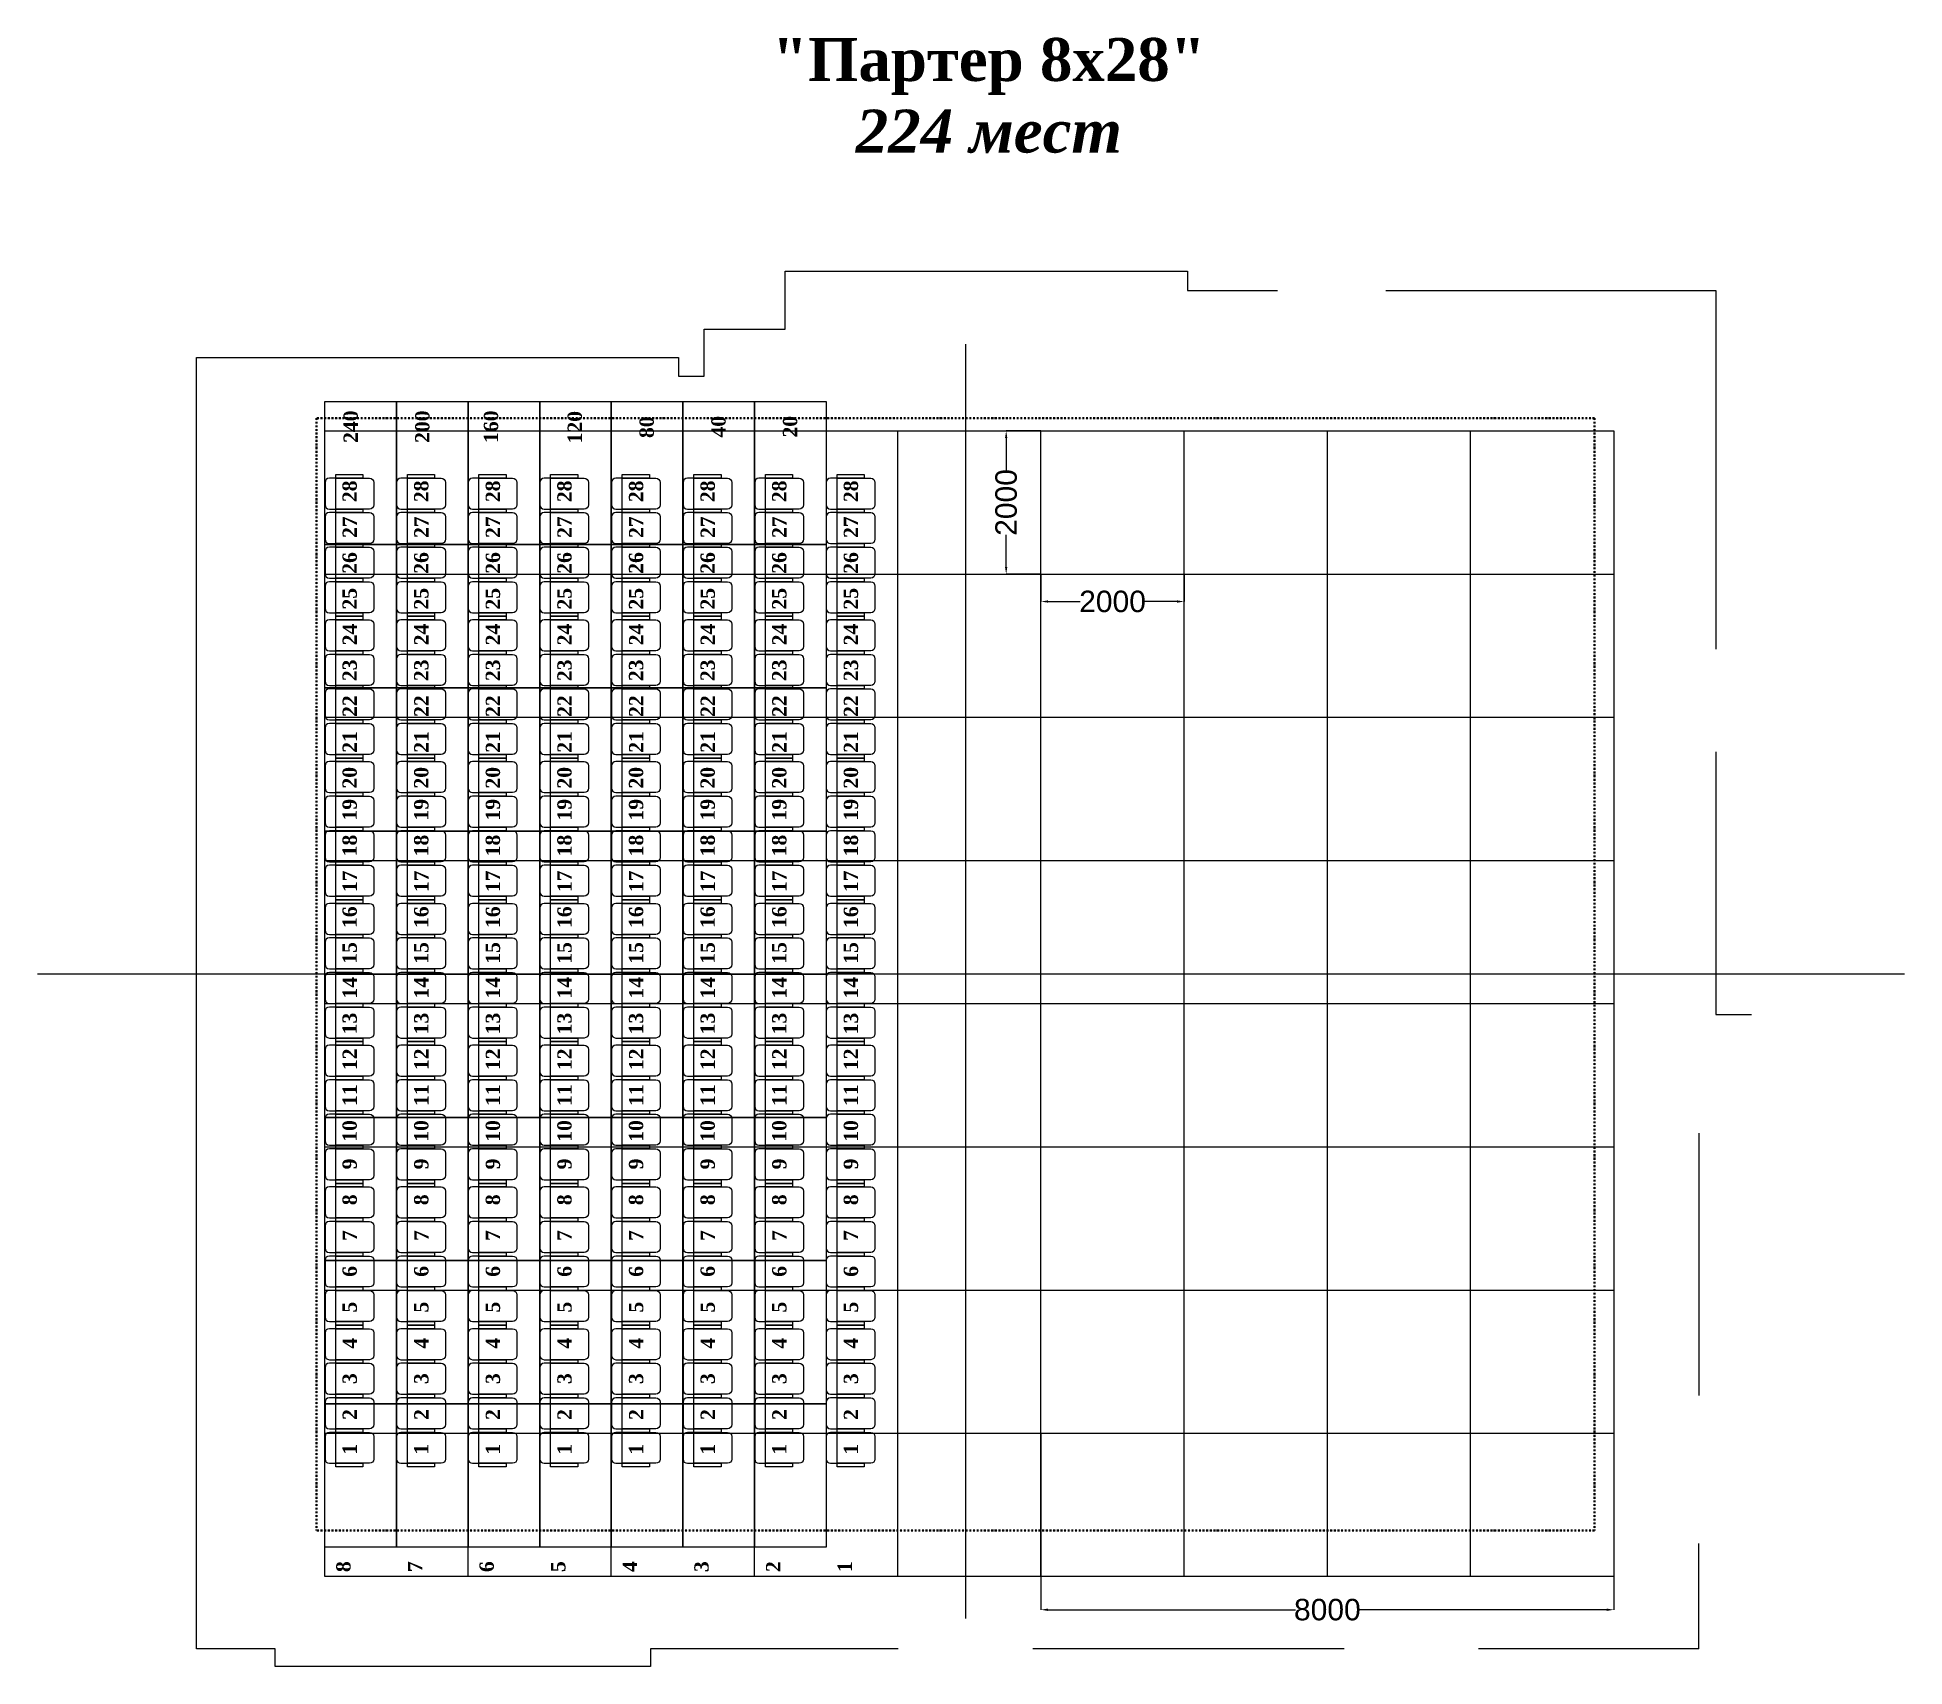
# Model space of a CAD drawing. Header units: millimetres. Extents: x -520232 to 211296, y -156633 to 78411.
# Drawn here: x -373983 to -347906, y -95142 to -72386 of the extents above; entities that cross this region are included whole.
import ezdxf

# ---------------------------------------------------------------- set-up
doc = ezdxf.new("R2010")
doc.units = ezdxf.units.MM
doc.linetypes.add('штрихпунктирнаяX2', pattern=[50.8, 25.4, -12.7, 0, -12.7])
for name, color, linetype in [('Декорации', 10, 'Continuous'), ('Оси', 7, 'Continuous'), ('Партер', 7, 'Continuous'), ('План галлереи', 7, 'Continuous'), ('План планшет1', 7, 'Continuous')]:
    doc.layers.add(name, color=color, linetype=linetype)
doc.layers.add('Сидения и станки', color=7, linetype='Continuous', lineweight=25)
doc.styles.get("Standard").update_dxf_attribs({"font": 'arial.ttf', "height": 300})
doc.dimstyles.new('Размеры', dxfattribs={"dimtxt": 300, "dimasz": 100, "dimexe": 0.18, "dimexo": 0.0625, "dimgap": 0.09, "dimtad": 0, "dimdec": 0, "dimzin": 0, "dimdsep": 46, "dimtxsty": 'Standard', "dimcen": 0.09, "dimclrd": 250, "dimclre": 250, "dimclrt": 250, "dimadec": 0, "dimazin": 0, "dimtfac": 1, "dimtdec": 0, "dimtofl": 0, "dimtmove": 0, "dimatfit": 3, "dimfxl": 1, "dimtfillclr": 250, "dimtolj": 1, "dimtzin": 0, "dimarcsym": 0})

msp = doc.modelspace()

# ---------------------------------------------------------------- texts
at = {"layer": 'Партер', "insert": (-360695.436, -73199.974), "char_height": 600, "width": 15854.2162, "attachment_point": 5}
msp.add_mtext('{\\fTimes New Roman|b1|i0|c204|p18;"Партер 8х28"\\P\\fTimes New Roman|b1|i1|c204|p18;224 мест}', dxfattribs=at)

# ---------------------------------------------------------------- blocks, each defined once
blk = doc.blocks.new('*D100')
at = {"layer": 'Defpoints', "color": 0, "lineweight": 13, "transparency": 16777216}
for p in [(-359968, -91882), (-351968, -91882), (-351968, -94347)]:
    blk.add_point(p, dxfattribs=at)
at = {"layer": 'Декорации', "color": 250, "lineweight": -2, "transparency": 16777216}
for p, q in [((-359968, -91882), (-359968, -94347)), ((-351968, -91882), (-351968, -94347)), ((-359868, -94347), (-356415, -94347)), ((-352068, -94347), (-355520, -94347))]:
    blk.add_line(p, q, dxfattribs=at)
at = {"layer": 'Декорации', "color": 250, "lineweight": 13, "transparency": 16777216}
for points in [[(-359868, -94330), (-359868, -94364), (-359968, -94347)], [(-352068, -94330), (-352068, -94364), (-351968, -94347)]]:
    blk.add_solid(points, dxfattribs=at)
at = {"layer": 'Декорации', "color": 250, "lineweight": 13, "transparency": 16777216, "insert": (-355968, -94347), "char_height": 300, "attachment_point": 5}
blk.add_mtext('\\A1;8000', dxfattribs=at)
blk = doc.blocks.new('A$C20D4365F')
at = {"layer": 'Сидения и станки'}
for points in [[(-1121.25, 530), (-808.75, 530, -0.41421356), (-748.75, 470), (-748.75, 0), (-1181.25, 0), (-1181.25, 470, -0.41421356)], [(-638.75, 530), (-326.25, 530, -0.41421356), (-266.25, 470), (-266.25, 0), (-698.75, 0), (-698.75, 470, -0.41421356)], [(-156.25, 530), (156.25, 530, -0.41421356), (216.25, 470), (216.25, 0), (-216.25, 0), (-216.25, 470, -0.41421356)], [(326.25, 530), (638.75, 530, -0.41421356), (698.75, 470), (698.75, 0), (266.25, 0), (266.25, 470, -0.41421356)], [(-748.75, 0), (-1181.25, 0), (-1181.25, -90, 0.41421356), (-1121.25, -150), (-808.75, -150, 0.41421356), (-748.75, -90)], [(-266.25, 0), (-698.75, 0), (-698.75, -90, 0.41421356), (-638.75, -150), (-326.25, -150, 0.41421356), (-266.25, -90)], [(216.25, 0), (-216.25, 0), (-216.25, -90, 0.41421356), (-156.25, -150), (156.25, -150, 0.41421356), (216.25, -90)], [(698.75, 0), (266.25, 0), (266.25, -90, 0.41421356), (326.25, -150), (638.75, -150, 0.41421356), (698.75, -90)]]:
    blk.add_lwpolyline(points, format="xyb", close=True, dxfattribs=at)
for points in [[(-1231.25, 380), (-1181.25, 380), (-1181.25, 0), (-1231.25, 0)], [(-748.75, 380), (-698.75, 380), (-698.75, 0), (-748.75, 0)], [(-266.25, 380), (-216.25, 380), (-216.25, 0), (-266.25, 0)], [(216.25, 380), (266.25, 380), (266.25, 0), (216.25, 0)], [(698.75, 380), (748.75, 380), (748.75, 0), (698.75, 0)]]:
    blk.add_lwpolyline(points, close=True, dxfattribs=at)
blk = doc.blocks.new('Партер 8х28')
at = {"layer": 'Партер'}
for points in [[(77583, 31489), (76583, 31489), (76583, 33489), (77583, 33489), (77583, 31489)], [(78583, 31489), (77583, 31489), (77583, 33489), (78583, 33489), (78583, 31489)], [(79583, 31489), (78583, 31489), (78583, 33489), (79583, 33489), (79583, 31489)], [(80583, 31489), (79583, 31489), (79583, 33489), (80583, 33489), (80583, 31489)], [(81583, 31489), (80583, 31489), (80583, 33489), (81583, 33489), (81583, 31489)], [(82583, 31489), (81583, 31489), (81583, 33489), (82583, 33489), (82583, 31489)], [(83583, 31489), (82583, 31489), (82583, 33489), (83583, 33489), (83583, 31489)], [(77583, 29489), (76583, 29489), (76583, 31489), (77583, 31489), (77583, 29489)], [(78583, 29489), (77583, 29489), (77583, 31489), (78583, 31489), (78583, 29489)], [(79583, 29489), (78583, 29489), (78583, 31489), (79583, 31489), (79583, 29489)], [(80583, 29489), (79583, 29489), (79583, 31489), (80583, 31489), (80583, 29489)], [(81583, 29489), (80583, 29489), (80583, 31489), (81583, 31489), (81583, 29489)], [(82583, 29489), (81583, 29489), (81583, 31489), (82583, 31489), (82583, 29489)], [(83583, 29489), (82583, 29489), (82583, 31489), (83583, 31489), (83583, 29489)], [(77583, 27489), (76583, 27489), (76583, 29489), (77583, 29489), (77583, 27489)], [(78583, 27489), (77583, 27489), (77583, 29489), (78583, 29489), (78583, 27489)], [(79583, 27489), (78583, 27489), (78583, 29489), (79583, 29489), (79583, 27489)], [(80583, 27489), (79583, 27489), (79583, 29489), (80583, 29489), (80583, 27489)], [(81583, 27489), (80583, 27489), (80583, 29489), (81583, 29489), (81583, 27489)], [(82583, 27489), (81583, 27489), (81583, 29489), (82583, 29489), (82583, 27489)], [(83583, 27489), (82583, 27489), (82583, 29489), (83583, 29489), (83583, 27489)], [(77583, 25489), (76583, 25489), (76583, 27489), (77583, 27489), (77583, 25489)], [(78583, 25489), (77583, 25489), (77583, 27489), (78583, 27489), (78583, 25489)], [(79583, 25489), (78583, 25489), (78583, 27489), (79583, 27489), (79583, 25489)], [(80583, 25489), (79583, 25489), (79583, 27489), (80583, 27489), (80583, 25489)], [(81583, 25489), (80583, 25489), (80583, 27489), (81583, 27489), (81583, 25489)], [(82583, 25489), (81583, 25489), (81583, 27489), (82583, 27489), (82583, 25489)], [(83583, 25489), (82583, 25489), (82583, 27489), (83583, 27489), (83583, 25489)], [(77583, 23489), (76583, 23489), (76583, 25489), (77583, 25489), (77583, 23489)], [(78583, 23489), (77583, 23489), (77583, 25489), (78583, 25489), (78583, 23489)], [(79583, 23489), (78583, 23489), (78583, 25489), (79583, 25489), (79583, 23489)], [(80583, 23489), (79583, 23489), (79583, 25489), (80583, 25489), (80583, 23489)], [(81583, 23489), (80583, 23489), (80583, 25489), (81583, 25489), (81583, 23489)], [(82583, 23489), (81583, 23489), (81583, 25489), (82583, 25489), (82583, 23489)], [(83583, 23489), (82583, 23489), (82583, 25489), (83583, 25489), (83583, 23489)], [(77583, 21489), (76583, 21489), (76583, 23489), (77583, 23489), (77583, 21489)], [(78583, 21489), (77583, 21489), (77583, 23489), (78583, 23489), (78583, 21489)], [(79583, 21489), (78583, 21489), (78583, 23489), (79583, 23489), (79583, 21489)], [(80583, 21489), (79583, 21489), (79583, 23489), (80583, 23489), (80583, 21489)], [(81583, 21489), (80583, 21489), (80583, 23489), (81583, 23489), (81583, 21489)], [(82583, 21489), (81583, 21489), (81583, 23489), (82583, 23489), (82583, 21489)], [(83583, 21489), (82583, 21489), (82583, 23489), (83583, 23489), (83583, 21489)], [(77583, 19489), (76583, 19489), (76583, 21489), (77583, 21489), (77583, 19489)], [(78583, 19489), (77583, 19489), (77583, 21489), (78583, 21489), (78583, 19489)], [(79583, 19489), (78583, 19489), (78583, 21489), (79583, 21489), (79583, 19489)], [(80583, 19489), (79583, 19489), (79583, 21489), (80583, 21489), (80583, 19489)], [(81583, 19489), (80583, 19489), (80583, 21489), (81583, 21489), (81583, 19489)], [(82583, 19489), (81583, 19489), (81583, 21489), (82583, 21489), (82583, 19489)], [(83583, 19489), (82583, 19489), (82583, 21489), (83583, 21489), (83583, 19489)], [(77583, 17489), (76583, 17489), (76583, 19489), (77583, 19489), (77583, 17489)], [(78583, 17489), (77583, 17489), (77583, 19489), (78583, 19489), (78583, 17489)], [(79583, 17489), (78583, 17489), (78583, 19489), (79583, 19489), (79583, 17489)], [(80583, 17489), (79583, 17489), (79583, 19489), (80583, 19489), (80583, 17489)], [(81583, 17489), (80583, 17489), (80583, 19489), (81583, 19489), (81583, 17489)], [(82583, 17489), (81583, 17489), (81583, 19489), (82583, 19489), (82583, 17489)], [(83583, 17489), (82583, 17489), (82583, 19489), (83583, 19489), (83583, 17489)]]:
    blk.add_lwpolyline(points, dxfattribs=at)
at = {"layer": 'Сидения и станки', "rotation": 270}
for p in [(76735, 31237), (77735, 31237), (78735, 31237), (79735, 31237), (80735, 31237), (81735, 31237), (82735, 31237), (83735, 31237), (76735, 29257), (77735, 29257), (78735, 29257), (79735, 29257), (80735, 29257), (81735, 29257), (82735, 29257), (83735, 29257), (76735, 27277), (77735, 27277), (78735, 27277), (79735, 27277), (80735, 27277), (81735, 27277), (82735, 27277), (83735, 27277), (76735, 25297), (77735, 25297), (78735, 25297), (79735, 25297), (80735, 25297), (81735, 25297), (82735, 25297), (83735, 25297), (76735, 23317), (77735, 23317), (78735, 23317), (79735, 23317), (80735, 23317), (81735, 23317), (82735, 23317), (83735, 23317), (76735, 21337), (77735, 21337), (78735, 21337), (79735, 21337), (80735, 21337), (81735, 21337), (82735, 21337), (83735, 21337), (76735, 19357), (77735, 19357), (78735, 19357), (79735, 19357), (80735, 19357), (81735, 19357), (82735, 19357), (83735, 19357)]:
    blk.add_blockref('A$C20D4365F', p, dxfattribs=at)
at = {"layer": 'Партер', "color": 0, "char_height": 200, "width": 439.44, "rotation": 90}
for s, insert, attachment_point in [('{\\fTimes New Roman|b1|i0|c204|p18; 240}', (76945, 32909), 4), ('{\\fTimes New Roman|b1|i0|c204|p18; 200}', (77945, 32909), 4), ('{\\fTimes New Roman|b1|i0|c204|p18; 160}', (78904, 32909), 4), ('{\\fTimes New Roman|b1|i0|c204|p18;120}', (80074, 33129), 5), ('{\\fTimes New Roman|b1|i0|c204|p18;80}', (81078, 33129), 5), ('{\\fTimes New Roman|b1|i0|c204|p18; 40}', (82081, 32909), 4), ('{\\fTimes New Roman|b1|i0|c204|p18; 20}', (83081, 32909), 4)]:
    blk.add_mtext(s, dxfattribs=dict(at, insert=insert, attachment_point=attachment_point))
at = {"layer": 'Партер', "color": 5, "char_height": 200, "rotation": 90}
for s, insert, width, attachment_point in [('{\\fTimes New Roman|b1|i0|c204|p18;  28}', (76930, 31931), 500, 4), ('{\\fTimes New Roman|b1|i0|c204|p18;  28}', (77930, 31931), 500, 4), ('{\\fTimes New Roman|b1|i0|c204|p18;  28}', (78930, 31931), 500, 4), ('{\\fTimes New Roman|b1|i0|c204|p18;  28}', (79930, 31931), 500, 4), ('{\\fTimes New Roman|b1|i0|c204|p18;  28}', (80930, 31931), 500, 4), ('{\\fTimes New Roman|b1|i0|c204|p18;  28}', (81930, 31931), 500, 4), ('{\\fTimes New Roman|b1|i0|c204|p18;  28}', (82930, 31931), 500, 4), ('{\\fTimes New Roman|b1|i0|c204|p18;  28}', (83930, 31931), 500, 4), ('{\\fTimes New Roman|b1|i0|c204|p18;  27}', (76930, 31431), 500, 4), ('{\\fTimes New Roman|b1|i0|c204|p18;  27}', (77930, 31431), 500, 4), ('{\\fTimes New Roman|b1|i0|c204|p18;  27}', (78930, 31431), 500, 4), ('{\\fTimes New Roman|b1|i0|c204|p18;  27}', (79930, 31431), 500, 4), ('{\\fTimes New Roman|b1|i0|c204|p18;  27}', (80930, 31431), 500, 4), ('{\\fTimes New Roman|b1|i0|c204|p18;  27}', (81930, 31431), 500, 4), ('{\\fTimes New Roman|b1|i0|c204|p18;  27}', (82930, 31431), 500, 4), ('{\\fTimes New Roman|b1|i0|c204|p18;  27}', (83930, 31431), 500, 4), ('{\\fTimes New Roman|b1|i0|c204|p18;  26}', (76930, 30931), 500, 4), ('{\\fTimes New Roman|b1|i0|c204|p18;  26}', (77930, 30931), 500, 4), ('{\\fTimes New Roman|b1|i0|c204|p18;  26}', (78930, 30931), 500, 4), ('{\\fTimes New Roman|b1|i0|c204|p18;  26}', (79930, 30931), 500, 4), ('{\\fTimes New Roman|b1|i0|c204|p18;  26}', (80930, 30931), 500, 4), ('{\\fTimes New Roman|b1|i0|c204|p18;  26}', (81930, 30931), 500, 4), ('{\\fTimes New Roman|b1|i0|c204|p18;  26}', (82930, 30931), 500, 4), ('{\\fTimes New Roman|b1|i0|c204|p18;  26}', (83930, 30931), 500, 4), ('{\\fTimes New Roman|b1|i0|c204|p18;  25}', (76930, 30431), 500, 4), ('{\\fTimes New Roman|b1|i0|c204|p18;  25}', (77930, 30431), 500, 4), ('{\\fTimes New Roman|b1|i0|c204|p18;  25}', (78930, 30431), 500, 4), ('{\\fTimes New Roman|b1|i0|c204|p18;  25}', (79930, 30431), 500, 4), ('{\\fTimes New Roman|b1|i0|c204|p18;  25}', (80930, 30431), 500, 4), ('{\\fTimes New Roman|b1|i0|c204|p18;  25}', (81930, 30431), 500, 4), ('{\\fTimes New Roman|b1|i0|c204|p18;  25}', (82930, 30431), 500, 4), ('{\\fTimes New Roman|b1|i0|c204|p18;  25}', (83930, 30431), 500, 4), ('{\\fTimes New Roman|b1|i0|c204|p18;  24}', (76930, 29931), 500, 4), ('{\\fTimes New Roman|b1|i0|c204|p18;  24}', (77930, 29931), 500, 4), ('{\\fTimes New Roman|b1|i0|c204|p18;  24}', (78930, 29931), 500, 4), ('{\\fTimes New Roman|b1|i0|c204|p18;  24}', (79930, 29931), 500, 4), ('{\\fTimes New Roman|b1|i0|c204|p18;  24}', (80930, 29931), 500, 4), ('{\\fTimes New Roman|b1|i0|c204|p18;  24}', (81930, 29931), 500, 4), ('{\\fTimes New Roman|b1|i0|c204|p18;  24}', (82930, 29931), 500, 4), ('{\\fTimes New Roman|b1|i0|c204|p18;  24}', (83930, 29931), 500, 4), ('{\\fTimes New Roman|b1|i0|c204|p18;  23}', (76930, 29431), 500, 4), ('{\\fTimes New Roman|b1|i0|c204|p18;  23}', (77930, 29431), 500, 4), ('{\\fTimes New Roman|b1|i0|c204|p18;  23}', (78930, 29431), 500, 4), ('{\\fTimes New Roman|b1|i0|c204|p18;  23}', (79930, 29431), 500, 4), ('{\\fTimes New Roman|b1|i0|c204|p18;  23}', (80930, 29431), 500, 4), ('{\\fTimes New Roman|b1|i0|c204|p18;  23}', (81930, 29431), 500, 4), ('{\\fTimes New Roman|b1|i0|c204|p18;  23}', (82930, 29431), 500, 4), ('{\\fTimes New Roman|b1|i0|c204|p18;  23}', (83930, 29431), 500, 4), ('{\\fTimes New Roman|b1|i0|c204|p18;  22}', (76930, 28931), 500, 4), ('{\\fTimes New Roman|b1|i0|c204|p18;  22}', (77930, 28931), 500, 4), ('{\\fTimes New Roman|b1|i0|c204|p18;  22}', (78930, 28931), 500, 4), ('{\\fTimes New Roman|b1|i0|c204|p18;  22}', (79930, 28931), 500, 4), ('{\\fTimes New Roman|b1|i0|c204|p18;  22}', (80930, 28931), 500, 4), ('{\\fTimes New Roman|b1|i0|c204|p18;  22}', (81930, 28931), 500, 4), ('{\\fTimes New Roman|b1|i0|c204|p18;  22}', (82930, 28931), 500, 4), ('{\\fTimes New Roman|b1|i0|c204|p18;  22}', (83930, 28931), 500, 4), ('{\\fTimes New Roman|b1|i0|c204|p18;  21}', (76930, 28431), 500, 4), ('{\\fTimes New Roman|b1|i0|c204|p18;  21}', (77930, 28431), 500, 4), ('{\\fTimes New Roman|b1|i0|c204|p18;  21}', (78930, 28431), 500, 4), ('{\\fTimes New Roman|b1|i0|c204|p18;  21}', (79930, 28431), 500, 4), ('{\\fTimes New Roman|b1|i0|c204|p18;  21}', (80930, 28431), 500, 4), ('{\\fTimes New Roman|b1|i0|c204|p18;  21}', (81930, 28431), 500, 4), ('{\\fTimes New Roman|b1|i0|c204|p18;  21}', (82930, 28431), 500, 4), ('{\\fTimes New Roman|b1|i0|c204|p18;  21}', (83930, 28431), 500, 4), ('{\\fTimes New Roman|b1|i0|c204|p18;  20}', (76930, 27931), 500, 4), ('{\\fTimes New Roman|b1|i0|c204|p18;  20}', (77930, 27931), 500, 4), ('{\\fTimes New Roman|b1|i0|c204|p18;  20}', (78930, 27931), 500, 4), ('{\\fTimes New Roman|b1|i0|c204|p18;  20}', (79930, 27931), 500, 4), ('{\\fTimes New Roman|b1|i0|c204|p18;  20}', (80930, 27931), 500, 4), ('{\\fTimes New Roman|b1|i0|c204|p18;  20}', (81930, 27931), 500, 4), ('{\\fTimes New Roman|b1|i0|c204|p18;  20}', (82930, 27931), 500, 4), ('{\\fTimes New Roman|b1|i0|c204|p18;  20}', (83930, 27931), 500, 4), ('{\\fTimes New Roman|b1|i0|c204|p18;  19}', (76930, 27484), 500, 4), ('{\\fTimes New Roman|b1|i0|c204|p18;  19}', (77930, 27484), 500, 4), ('{\\fTimes New Roman|b1|i0|c204|p18;  19}', (78930, 27484), 500, 4), ('{\\fTimes New Roman|b1|i0|c204|p18;  19}', (79930, 27484), 500, 4), ('{\\fTimes New Roman|b1|i0|c204|p18;  19}', (80930, 27484), 500, 4), ('{\\fTimes New Roman|b1|i0|c204|p18;  19}', (81930, 27484), 500, 4), ('{\\fTimes New Roman|b1|i0|c204|p18;  19}', (82930, 27484), 500, 4), ('{\\fTimes New Roman|b1|i0|c204|p18;  19}', (83930, 27484), 500, 4), ('{\\fTimes New Roman|b1|i0|c204|p18;  18}', (76930, 26984), 500, 4), ('{\\fTimes New Roman|b1|i0|c204|p18;  18}', (77930, 26984), 500, 4), ('{\\fTimes New Roman|b1|i0|c204|p18;  18}', (78930, 26984), 500, 4), ('{\\fTimes New Roman|b1|i0|c204|p18;  18}', (79930, 26984), 500, 4), ('{\\fTimes New Roman|b1|i0|c204|p18;  18}', (80930, 26984), 500, 4), ('{\\fTimes New Roman|b1|i0|c204|p18;  18}', (81930, 26984), 500, 4), ('{\\fTimes New Roman|b1|i0|c204|p18;  18}', (82930, 26984), 500, 4), ('{\\fTimes New Roman|b1|i0|c204|p18;  18}', (83930, 26984), 500, 4), ('{\\fTimes New Roman|b1|i0|c204|p18;  17}', (76930, 26484), 500, 4), ('{\\fTimes New Roman|b1|i0|c204|p18;  17}', (77930, 26484), 500, 4), ('{\\fTimes New Roman|b1|i0|c204|p18;  17}', (78930, 26484), 500, 4), ('{\\fTimes New Roman|b1|i0|c204|p18;  17}', (79930, 26484), 500, 4), ('{\\fTimes New Roman|b1|i0|c204|p18;  17}', (80930, 26484), 500, 4), ('{\\fTimes New Roman|b1|i0|c204|p18;  17}', (81930, 26484), 500, 4), ('{\\fTimes New Roman|b1|i0|c204|p18;  17}', (82930, 26484), 500, 4), ('{\\fTimes New Roman|b1|i0|c204|p18;  17}', (83930, 26484), 500, 4), ('{\\fTimes New Roman|b1|i0|c204|p18;  16}', (76930, 25984), 500, 4), ('{\\fTimes New Roman|b1|i0|c204|p18;  16}', (77930, 25984), 500, 4), ('{\\fTimes New Roman|b1|i0|c204|p18;  16}', (78930, 25984), 500, 4), ('{\\fTimes New Roman|b1|i0|c204|p18;  16}', (79930, 25984), 500, 4), ('{\\fTimes New Roman|b1|i0|c204|p18;  16}', (80930, 25984), 500, 4), ('{\\fTimes New Roman|b1|i0|c204|p18;  16}', (81930, 25984), 500, 4), ('{\\fTimes New Roman|b1|i0|c204|p18;  16}', (82930, 25984), 500, 4), ('{\\fTimes New Roman|b1|i0|c204|p18;  16}', (83930, 25984), 500, 4), ('{\\fTimes New Roman|b1|i0|c204|p18;  15}', (76930, 25484), 500, 4), ('{\\fTimes New Roman|b1|i0|c204|p18;  15}', (77930, 25484), 500, 4), ('{\\fTimes New Roman|b1|i0|c204|p18;  15}', (78930, 25484), 500, 4), ('{\\fTimes New Roman|b1|i0|c204|p18;  15}', (79930, 25484), 500, 4), ('{\\fTimes New Roman|b1|i0|c204|p18;  15}', (80930, 25484), 500, 4), ('{\\fTimes New Roman|b1|i0|c204|p18;  15}', (81930, 25484), 500, 4), ('{\\fTimes New Roman|b1|i0|c204|p18;  15}', (82930, 25484), 500, 4), ('{\\fTimes New Roman|b1|i0|c204|p18;  15}', (83930, 25484), 500, 4), ('{\\fTimes New Roman|b1|i0|c204|p18;  14}', (76930, 24998), 500, 4), ('{\\fTimes New Roman|b1|i0|c204|p18;  14}', (77930, 24998), 500, 4), ('{\\fTimes New Roman|b1|i0|c204|p18;  14}', (78930, 24998), 500, 4), ('{\\fTimes New Roman|b1|i0|c204|p18;  14}', (79930, 24998), 500, 4), ('{\\fTimes New Roman|b1|i0|c204|p18;  14}', (80930, 24998), 500, 4), ('{\\fTimes New Roman|b1|i0|c204|p18;  14}', (81930, 24998), 500, 4), ('{\\fTimes New Roman|b1|i0|c204|p18;  14}', (82930, 24998), 500, 4), ('{\\fTimes New Roman|b1|i0|c204|p18;  14}', (83930, 24998), 500, 4), ('{\\fTimes New Roman|b1|i0|c204|p18;  13}', (76930, 24498), 500, 4), ('{\\fTimes New Roman|b1|i0|c204|p18;  13}', (77930, 24498), 500, 4), ('{\\fTimes New Roman|b1|i0|c204|p18;  13}', (78930, 24498), 500, 4), ('{\\fTimes New Roman|b1|i0|c204|p18;  13}', (79930, 24498), 500, 4), ('{\\fTimes New Roman|b1|i0|c204|p18;  13}', (80930, 24498), 500, 4), ('{\\fTimes New Roman|b1|i0|c204|p18;  13}', (81930, 24498), 500, 4), ('{\\fTimes New Roman|b1|i0|c204|p18;  13}', (82930, 24498), 500, 4), ('{\\fTimes New Roman|b1|i0|c204|p18;  13}', (83930, 24498), 500, 4), ('{\\fTimes New Roman|b1|i0|c204|p18;  12}', (76930, 23998), 500, 4), ('{\\fTimes New Roman|b1|i0|c204|p18;  12}', (77930, 23998), 500, 4), ('{\\fTimes New Roman|b1|i0|c204|p18;  12}', (78930, 23998), 500, 4), ('{\\fTimes New Roman|b1|i0|c204|p18;  12}', (79930, 23998), 500, 4), ('{\\fTimes New Roman|b1|i0|c204|p18;  12}', (80930, 23998), 500, 4), ('{\\fTimes New Roman|b1|i0|c204|p18;  12}', (81930, 23998), 500, 4), ('{\\fTimes New Roman|b1|i0|c204|p18;  12}', (82930, 23998), 500, 4), ('{\\fTimes New Roman|b1|i0|c204|p18;  12}', (83930, 23998), 500, 4), ('{\\fTimes New Roman|b1|i0|c204|p18;  11}', (76930, 23498), 500, 4), ('{\\fTimes New Roman|b1|i0|c204|p18;  11}', (77930, 23498), 500, 4), ('{\\fTimes New Roman|b1|i0|c204|p18;  11}', (78930, 23498), 500, 4), ('{\\fTimes New Roman|b1|i0|c204|p18;  11}', (79930, 23498), 500, 4), ('{\\fTimes New Roman|b1|i0|c204|p18;  11}', (80930, 23498), 500, 4), ('{\\fTimes New Roman|b1|i0|c204|p18;  11}', (81930, 23498), 500, 4), ('{\\fTimes New Roman|b1|i0|c204|p18;  11}', (82930, 23498), 500, 4), ('{\\fTimes New Roman|b1|i0|c204|p18;  11}', (83930, 23498), 500, 4), ('{\\fTimes New Roman|b1|i0|c204|p18;  10}', (76930, 22998), 500, 4), ('{\\fTimes New Roman|b1|i0|c204|p18;  10}', (77930, 22998), 500, 4), ('{\\fTimes New Roman|b1|i0|c204|p18;  10}', (78930, 22998), 500, 4), ('{\\fTimes New Roman|b1|i0|c204|p18;  10}', (79930, 22998), 500, 4), ('{\\fTimes New Roman|b1|i0|c204|p18;  10}', (80930, 22998), 500, 4), ('{\\fTimes New Roman|b1|i0|c204|p18;  10}', (81930, 22998), 500, 4), ('{\\fTimes New Roman|b1|i0|c204|p18;  10}', (82930, 22998), 500, 4), ('{\\fTimes New Roman|b1|i0|c204|p18;  10}', (83930, 22998), 500, 4), ('{\\fTimes New Roman|b1|i0|c204|p18;  9}', (76930, 22612), 500, 4), ('{\\fTimes New Roman|b1|i0|c204|p18;  9}', (77930, 22612), 500, 4), ('{\\fTimes New Roman|b1|i0|c204|p18;  9}', (78930, 22612), 500, 4), ('{\\fTimes New Roman|b1|i0|c204|p18;  9}', (79930, 22612), 500, 4), ('{\\fTimes New Roman|b1|i0|c204|p18;  9}', (80930, 22612), 500, 4), ('{\\fTimes New Roman|b1|i0|c204|p18;  9}', (81930, 22612), 500, 4), ('{\\fTimes New Roman|b1|i0|c204|p18;  9}', (82930, 22612), 500, 4), ('{\\fTimes New Roman|b1|i0|c204|p18;  9}', (83930, 22612), 500, 4), ('{\\fTimes New Roman|b1|i0|c204|p18;  8}', (76930, 22112), 500, 4), ('{\\fTimes New Roman|b1|i0|c204|p18;  8}', (77930, 22112), 500, 4), ('{\\fTimes New Roman|b1|i0|c204|p18;  8}', (78930, 22112), 500, 4), ('{\\fTimes New Roman|b1|i0|c204|p18;  8}', (79930, 22112), 500, 4), ('{\\fTimes New Roman|b1|i0|c204|p18;  8}', (80930, 22112), 500, 4), ('{\\fTimes New Roman|b1|i0|c204|p18;  8}', (81930, 22112), 500, 4), ('{\\fTimes New Roman|b1|i0|c204|p18;  8}', (82930, 22112), 500, 4), ('{\\fTimes New Roman|b1|i0|c204|p18;  8}', (83930, 22112), 500, 4), ('{\\fTimes New Roman|b1|i0|c204|p18;  7}', (76930, 21612), 500, 4), ('{\\fTimes New Roman|b1|i0|c204|p18;  7}', (77930, 21612), 500, 4), ('{\\fTimes New Roman|b1|i0|c204|p18;  7}', (78930, 21612), 500, 4), ('{\\fTimes New Roman|b1|i0|c204|p18;  7}', (79930, 21612), 500, 4), ('{\\fTimes New Roman|b1|i0|c204|p18;  7}', (80930, 21612), 500, 4), ('{\\fTimes New Roman|b1|i0|c204|p18;  7}', (81930, 21612), 500, 4), ('{\\fTimes New Roman|b1|i0|c204|p18;  7}', (82930, 21612), 500, 4), ('{\\fTimes New Roman|b1|i0|c204|p18;  7}', (83930, 21612), 500, 4), ('{\\fTimes New Roman|b1|i0|c204|p18;  6}', (76930, 21112), 500, 4), ('{\\fTimes New Roman|b1|i0|c204|p18;  6}', (77930, 21112), 500, 4), ('{\\fTimes New Roman|b1|i0|c204|p18;  6}', (78930, 21112), 500, 4), ('{\\fTimes New Roman|b1|i0|c204|p18;  6}', (79930, 21112), 500, 4), ('{\\fTimes New Roman|b1|i0|c204|p18;  6}', (80930, 21112), 500, 4), ('{\\fTimes New Roman|b1|i0|c204|p18;  6}', (81930, 21112), 500, 4), ('{\\fTimes New Roman|b1|i0|c204|p18;  6}', (82930, 21112), 500, 4), ('{\\fTimes New Roman|b1|i0|c204|p18;  6}', (83930, 21112), 500, 4), ('{\\fTimes New Roman|b1|i0|c204|p18;  5}', (76930, 20612), 500, 4), ('{\\fTimes New Roman|b1|i0|c204|p18;  5}', (77930, 20612), 500, 4), ('{\\fTimes New Roman|b1|i0|c204|p18;  5}', (78930, 20612), 500, 4), ('{\\fTimes New Roman|b1|i0|c204|p18;  5}', (79930, 20612), 500, 4), ('{\\fTimes New Roman|b1|i0|c204|p18;  5}', (80930, 20612), 500, 4), ('{\\fTimes New Roman|b1|i0|c204|p18;  5}', (81930, 20612), 500, 4), ('{\\fTimes New Roman|b1|i0|c204|p18;  5}', (82930, 20612), 500, 4), ('{\\fTimes New Roman|b1|i0|c204|p18;  5}', (83930, 20612), 500, 4), ('{\\fTimes New Roman|b1|i0|c204|p18;  4}', (76930, 20108), 503.54, 4), ('{\\fTimes New Roman|b1|i0|c204|p18;  4}', (77930, 20108), 503.54, 4), ('{\\fTimes New Roman|b1|i0|c204|p18;  4}', (78930, 20108), 503.54, 4), ('{\\fTimes New Roman|b1|i0|c204|p18;  4}', (79930, 20108), 503.54, 4), ('{\\fTimes New Roman|b1|i0|c204|p18;  4}', (80930, 20108), 503.54, 4), ('{\\fTimes New Roman|b1|i0|c204|p18;  4}', (81930, 20108), 503.54, 4), ('{\\fTimes New Roman|b1|i0|c204|p18;  4}', (82930, 20108), 503.54, 4), ('{\\fTimes New Roman|b1|i0|c204|p18;  4}', (83930, 20108), 503.54, 4), ('{\\fTimes New Roman|b1|i0|c204|p18;  3}', (76930, 19614), 498, 4), ('{\\fTimes New Roman|b1|i0|c204|p18;  3}', (77930, 19614), 498, 4), ('{\\fTimes New Roman|b1|i0|c204|p18;  3}', (78930, 19614), 498, 4), ('{\\fTimes New Roman|b1|i0|c204|p18;  3}', (79930, 19614), 498, 4), ('{\\fTimes New Roman|b1|i0|c204|p18;  3}', (80930, 19614), 498, 4), ('{\\fTimes New Roman|b1|i0|c204|p18;  3}', (81930, 19614), 498, 4), ('{\\fTimes New Roman|b1|i0|c204|p18;  3}', (82930, 19614), 498, 4), ('{\\fTimes New Roman|b1|i0|c204|p18;  3}', (83930, 19614), 498, 4), ('{\\fTimes New Roman|b1|i0|c204|p18;  2 }', (76930, 19112), 500, 4), ('{\\fTimes New Roman|b1|i0|c204|p18;  2 }', (77930, 19112), 500, 4), ('{\\fTimes New Roman|b1|i0|c204|p18;  2 }', (78930, 19112), 500, 4), ('{\\fTimes New Roman|b1|i0|c204|p18;  2 }', (79930, 19112), 500, 4), ('{\\fTimes New Roman|b1|i0|c204|p18;  2 }', (80930, 19112), 500, 4), ('{\\fTimes New Roman|b1|i0|c204|p18;  2 }', (81930, 19112), 500, 4), ('{\\fTimes New Roman|b1|i0|c204|p18;  2 }', (82930, 19112), 500, 4), ('{\\fTimes New Roman|b1|i0|c204|p18;  2 }', (83930, 19112), 500, 4), ('{\\fTimes New Roman|b1|i0|c204|p18;1}', (76929, 18855), 500, 5), ('{\\fTimes New Roman|b1|i0|c204|p18;1}', (77929, 18855), 500, 5), ('{\\fTimes New Roman|b1|i0|c204|p18;1}', (78929, 18855), 500, 5), ('{\\fTimes New Roman|b1|i0|c204|p18;1}', (79929, 18855), 500, 5), ('{\\fTimes New Roman|b1|i0|c204|p18;1}', (80929, 18855), 500, 5), ('{\\fTimes New Roman|b1|i0|c204|p18;1}', (81929, 18855), 500, 5), ('{\\fTimes New Roman|b1|i0|c204|p18;1}', (82929, 18855), 500, 5), ('{\\fTimes New Roman|b1|i0|c204|p18;1}', (83929, 18855), 500, 5), ('{\\fTimes New Roman|b1|i0|c204|p18;  8}', (76843, 16988), 500.97, 4), ('{\\fTimes New Roman|b1|i0|c204|p18;  7}', (77843, 16988), 500.97, 4), ('{\\fTimes New Roman|b1|i0|c204|p18;  6}', (78843, 16988), 500.97, 4), ('{\\fTimes New Roman|b1|i0|c204|p18;  5}', (79843, 16988), 500.97, 4), ('{\\fTimes New Roman|b1|i0|c204|p18;  4}', (80843, 16988), 500.97, 4), ('{\\fTimes New Roman|b1|i0|c204|p18;  3}', (81843, 16988), 500.97, 4), ('{\\fTimes New Roman|b1|i0|c204|p18;  2}', (82843, 16988), 500.97, 4), ('{\\fTimes New Roman|b1|i0|c204|p18;  1}', (83843, 16988), 500.97, 4)]:
    blk.add_mtext(s, dxfattribs=dict(at, insert=insert, width=width, attachment_point=attachment_point))
blk = doc.blocks.new('*D101')
at = {"layer": 'Defpoints', "color": 0, "lineweight": 13, "transparency": 16777216}
for p in [(-360453, -77882), (-359968, -77882), (-359968, -79882)]:
    blk.add_point(p, dxfattribs=at)
at = {"layer": 'Декорации', "color": 250, "lineweight": -2, "transparency": 16777216}
for p, q in [((-359968, -77882), (-360454, -77882)), ((-360453, -77982), (-360453, -78432)), ((-360453, -79782), (-360453, -79332)), ((-359968, -79882), (-360454, -79882))]:
    blk.add_line(p, q, dxfattribs=at)
at = {"layer": 'Декорации', "color": 250, "lineweight": 13, "transparency": 16777216}
for points in [[(-360470, -77982), (-360437, -77982), (-360453, -77882)], [(-360470, -79782), (-360437, -79782), (-360453, -79882)]]:
    blk.add_solid(points, dxfattribs=at)
at = {"layer": 'Декорации', "color": 250, "lineweight": 13, "transparency": 16777216, "insert": (-360453, -78882), "char_height": 300, "attachment_point": 5, "rotation": 90}
blk.add_mtext('\\A1;2000', dxfattribs=at)
blk = doc.blocks.new('*D102')
at = {"layer": 'Defpoints', "color": 0, "lineweight": 13, "transparency": 16777216}
for p in [(-359968, -79882), (-357968, -79882), (-357968, -80266)]:
    blk.add_point(p, dxfattribs=at)
at = {"layer": 'Декорации', "color": 250, "lineweight": -2, "transparency": 16777216}
for p, q in [((-359968, -79882), (-359968, -80266)), ((-357968, -79882), (-357968, -80266)), ((-359868, -80266), (-359418, -80266)), ((-358068, -80266), (-358518, -80266))]:
    blk.add_line(p, q, dxfattribs=at)
at = {"layer": 'Декорации', "color": 250, "lineweight": 13, "transparency": 16777216}
for points in [[(-359868, -80249), (-359868, -80282), (-359968, -80266)], [(-358068, -80249), (-358068, -80282), (-357968, -80266)]]:
    blk.add_solid(points, dxfattribs=at)
at = {"layer": 'Декорации', "color": 250, "lineweight": 13, "transparency": 16777216, "insert": (-358968, -80266), "char_height": 300, "attachment_point": 5}
blk.add_mtext('\\A1;2000', dxfattribs=at)

# ---------------------------------------------------------------- dimensions: what is measured, and where the dimension line sits
at = {"layer": 'Декорации', "lineweight": 13}
dim = msp.add_linear_dim(base=(-360453.386, -77881.631), p1=(-359967.594, -79881.631), p2=(-359967.594, -77881.631), angle=90, dimstyle='Размеры', dxfattribs=at)
dim.commit()
dim.dimension.update_dxf_attribs({"geometry": '*D101', "text_midpoint": (-360453.386, -78881.631)})
for base, p1, p2, picture, middle in [((-357967.594, -80265.711), (-359967.594, -79881.631), (-357967.594, -79881.631), '*D102', (-358967.594, -80265.711)), ((-351967.594, -94347.118), (-359967.594, -91881.631), (-351967.594, -91881.631), '*D100', (-355967.594, -94347.118))]:
    dim = msp.add_linear_dim(base=base, p1=p1, p2=p2, dimstyle='Размеры', dxfattribs=at)
    dim.commit()
    dim.dimension.update_dxf_attribs({"geometry": picture, "text_midpoint": middle, "dimtype": 160})

# ---------------------------------------------------------------- linework, layer by layer
at = {"layer": 'Оси'}
for p, q in [((-361021.094, -76670.089), (-361021.094, -94467.016)), ((-347905.777, -85471.131), (-373983.414, -85471.131))]:
    msp.add_line(p, q, dxfattribs=at)
at = {"layer": 'План галлереи', "linetype": 'штрихпунктирнаяX2', "lineweight": 40}
for p, q in [((-370084.594, -77703.631), (-370084.594, -93238.631)), ((-352237.594, -77703.631), (-370084.594, -77703.631)), ((-352237.594, -77703.631), (-352237.594, -93238.631)), ((-352237.594, -93238.631), (-370084.594, -93238.631))]:
    msp.add_line(p, q, dxfattribs=at)
at = {"layer": 'План планшет1', "color": 254}
for p, q in [((-363538.594, -76462.631), (-363538.594, -75651.631)), ((-363538.594, -75651.631), (-357922.594, -75651.631)), ((-357922.594, -75651.631), (-357922.594, -75919.631)), ((-357922.594, -75919.631), (-356662.594, -75919.631)), ((-355150.594, -75919.631), (-350542.594, -75919.631)), ((-350542.594, -75919.631), (-350542.594, -80930.631)), ((-364670.594, -77116.631), (-364670.594, -76462.631)), ((-364670.594, -76462.631), (-363538.594, -76462.631)), ((-371762.594, -94894.631), (-371762.594, -76856.631)), ((-371762.594, -76856.631), (-365029.594, -76856.631)), ((-365029.594, -76856.631), (-365029.594, -77116.631)), ((-365029.594, -77116.631), (-365029.594, -77116.631)), ((-365029.594, -77116.631), (-364670.594, -77116.631)), ((-369967.594, -93881.631), (-369967.594, -77881.631)), ((-369967.594, -77881.631), (-351967.594, -77881.631)), ((-367967.594, -93881.631), (-367967.594, -77881.631)), ((-365967.594, -93881.631), (-365967.594, -77881.631)), ((-363967.594, -93881.631), (-363967.594, -77881.631)), ((-361967.594, -93881.631), (-361967.594, -77881.631)), ((-359967.594, -93881.631), (-359967.594, -77881.631)), ((-357967.594, -93881.631), (-357967.594, -77881.631)), ((-355967.594, -93881.631), (-355967.594, -77881.631)), ((-353967.594, -93881.631), (-353967.594, -77881.631)), ((-351967.594, -77881.631), (-351967.594, -93881.631)), ((-369967.594, -79881.631), (-351967.594, -79881.631)), ((-369967.594, -81881.631), (-351967.594, -81881.631)), ((-350542.594, -82365.631), (-350542.594, -86035.631)), ((-369967.594, -83881.631), (-351967.594, -83881.631)), ((-369967.594, -85881.631), (-351967.594, -85881.631)), ((-350542.594, -86035.631), (-350042.594, -86035.631)), ((-369967.594, -87881.631), (-351967.594, -87881.631)), ((-350780.594, -87689.631), (-350780.594, -91354.631)), ((-369967.594, -89881.631), (-351967.594, -89881.631)), ((-369967.594, -91881.631), (-351967.594, -91881.631)), ((-350780.594, -94894.631), (-350780.594, -93423.631)), ((-351967.594, -93881.631), (-369967.594, -93881.631)), ((-370661.594, -94894.631), (-371762.594, -94894.631)), ((-370661.594, -95141.631), (-370661.594, -94894.631)), ((-361960.594, -94894.631), (-365418.594, -94894.631)), ((-365418.594, -94894.631), (-365418.594, -95141.631)), ((-355733.594, -94894.631), (-360081.594, -94894.631)), ((-350780.594, -94894.631), (-353856.594, -94894.631)), ((-365418.594, -95141.631), (-370661.594, -95141.631))]:
    msp.add_line(p, q, dxfattribs=at)

# ---------------------------------------------------------------- block references
at = {"layer": 'Декорации', "lineweight": 13}
msp.add_blockref('Партер 8х28', (-446550.643, -110959.876), dxfattribs=at)

msp.set_redraw_order([(e.dxf.handle, doc.entitydb.next_handle()) for e in msp.query("TEXT MTEXT ATTDEF DIMENSION ARC_DIMENSION")])  # texts and dimensions are drawn at this point

doc.saveas('drawing.dxf')
